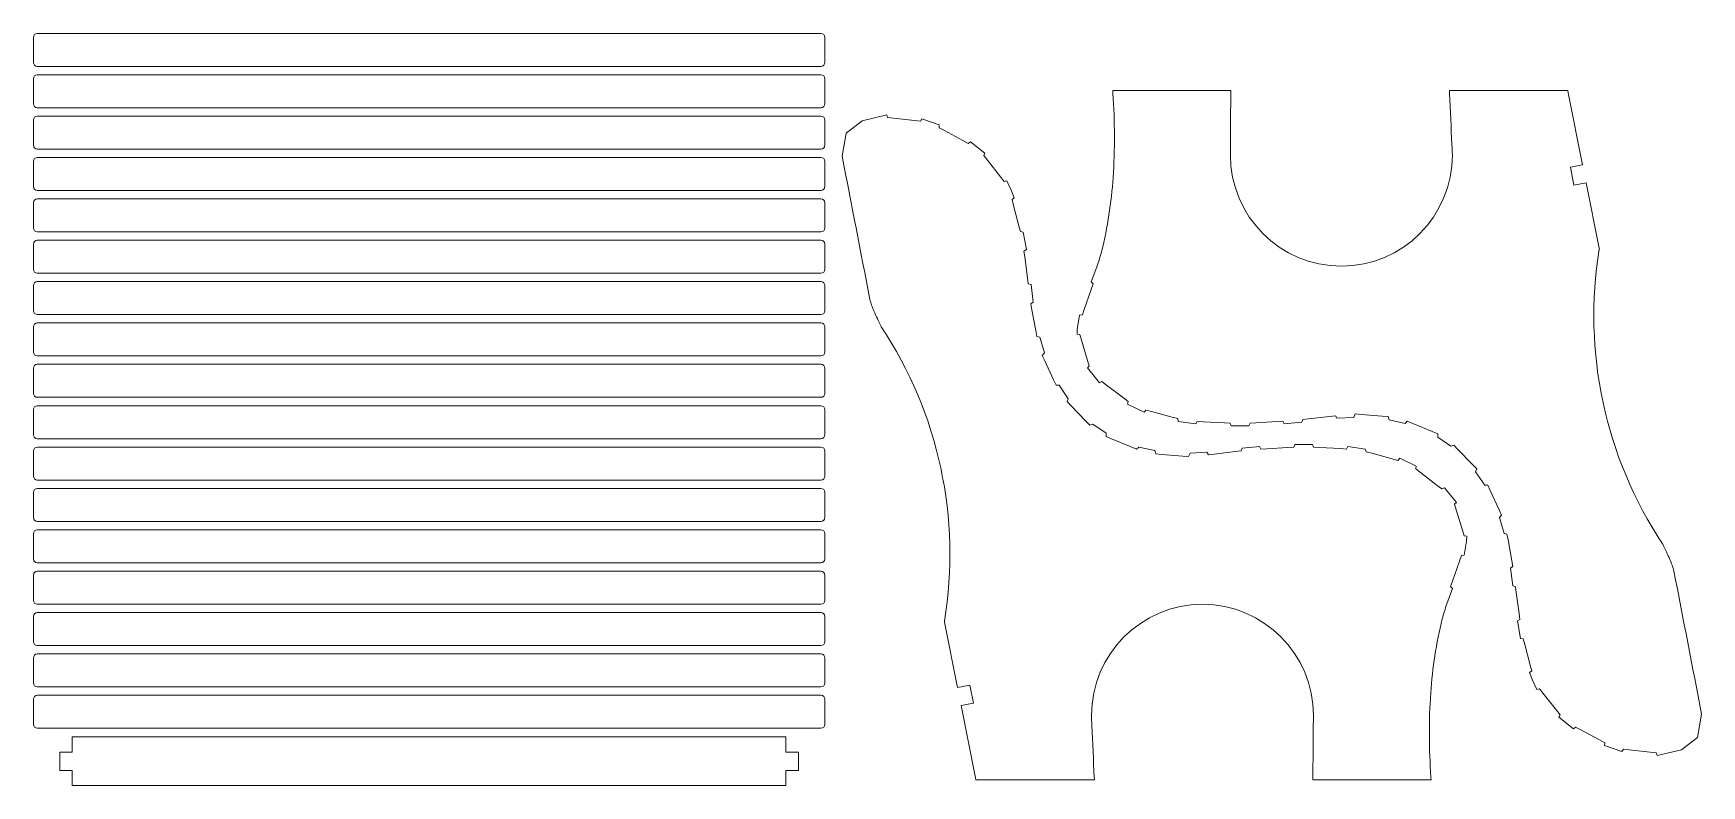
# Model space of a CAD drawing. Header units: millimetres. Extents: x -398 to 398, y -180 to 180.
import ezdxf

# ---------------------------------------------------------------- set-up
doc = ezdxf.new("R2010")
doc.units = ezdxf.units.MM
doc.header["$MEASUREMENT"] = 0
doc.layers.add('Camada 1', color=7, linetype='Continuous')

msp = doc.modelspace()

# ---------------------------------------------------------------- linework, layer by layer
at = {"layer": 'Camada 1', "color": 250, "lineweight": 20}
for points, knots in [([(-396.4686, 179.5683), (-396.4686, 179.5683), (-22.2486, 179.5683), (-22.2486, 179.5683), (-22.2486, 179.5683), (-21.2091, 179.5683), (-20.3586, 178.7179), (-20.3586, 177.6783), (-20.3586, 177.6783), (-20.3586, 177.6783), (-20.3586, 165.7083), (-20.3586, 165.7083), (-20.3586, 165.7083), (-20.3586, 164.6688), (-21.2091, 163.8183), (-22.2486, 163.8183), (-22.2486, 163.8183), (-22.2486, 163.8183), (-396.4686, 163.8183), (-396.4686, 163.8183), (-396.4686, 163.8183), (-397.5081, 163.8183), (-398.3586, 164.6688), (-398.3586, 165.7083), (-398.3586, 165.7083), (-398.3586, 165.7083), (-398.3586, 177.6783), (-398.3586, 177.6783), (-398.3586, 177.6783), (-398.3586, 178.7179), (-397.5081, 179.5683), (-396.4686, 179.5683)], [0, 0, 0, 0, 0.11111111, 0.11111111, 0.11111111, 0.11111111, 0.22222222, 0.22222222, 0.22222222, 0.22222222, 0.33333333, 0.33333333, 0.33333333, 0.33333333, 0.44444444, 0.44444444, 0.44444444, 0.44444444, 0.55555556, 0.55555556, 0.55555556, 0.55555556, 0.66666667, 0.66666667, 0.66666667, 0.66666667, 0.77777778, 0.77777778, 0.77777778, 0.77777778, 1, 1, 1, 1]), ([(-396.4686, 159.8178), (-396.4686, 159.8178), (-22.2486, 159.8178), (-22.2486, 159.8178), (-22.2486, 159.8178), (-21.2091, 159.8178), (-20.3586, 158.9674), (-20.3586, 157.9278), (-20.3586, 157.9278), (-20.3586, 157.9278), (-20.3586, 145.9578), (-20.3586, 145.9578), (-20.3586, 145.9578), (-20.3586, 144.9183), (-21.2091, 144.0678), (-22.2486, 144.0678), (-22.2486, 144.0678), (-22.2486, 144.0678), (-396.4686, 144.0678), (-396.4686, 144.0678), (-396.4686, 144.0678), (-397.5081, 144.0678), (-398.3586, 144.9183), (-398.3586, 145.9578), (-398.3586, 145.9578), (-398.3586, 145.9578), (-398.3586, 157.9278), (-398.3586, 157.9278), (-398.3586, 157.9278), (-398.3586, 158.9674), (-397.5081, 159.8178), (-396.4686, 159.8178)], [0, 0, 0, 0, 0.11111111, 0.11111111, 0.11111111, 0.11111111, 0.22222222, 0.22222222, 0.22222222, 0.22222222, 0.33333333, 0.33333333, 0.33333333, 0.33333333, 0.44444444, 0.44444444, 0.44444444, 0.44444444, 0.55555556, 0.55555556, 0.55555556, 0.55555556, 0.66666667, 0.66666667, 0.66666667, 0.66666667, 0.77777778, 0.77777778, 0.77777778, 0.77777778, 1, 1, 1, 1]), ([(335.656, 115.6306), (335.656, 115.6306), (341.5411, 116.8031), (341.5411, 116.8031), (341.5411, 116.8031), (341.5411, 116.8031), (334.6813, 151.2441), (334.6813, 151.2441), (334.6813, 151.2441), (334.6813, 151.2441), (334.4794, 152.2581), (334.4794, 152.2581), (334.4794, 152.2581), (334.4794, 152.2581), (333.4455, 152.2581), (333.4455, 152.2581), (333.4455, 152.2581), (333.4455, 152.2581), (279.2433, 152.2581), (279.2433, 152.2581), (279.2433, 152.2581), (279.2433, 152.2581), (277.9252, 152.2581), (277.9252, 152.2581), (277.9252, 152.2581), (277.9252, 152.2581), (277.9845, 150.9414), (277.9845, 150.9414), (277.9845, 150.9414), (278.3519, 142.7852), (278.7123, 134.6287), (279.0797, 126.4726), (279.0797, 126.4726), (279.0797, 126.4726), (279.0809, 126.4445), (279.0809, 126.4445), (279.0809, 126.4445), (279.0809, 126.4445), (279.0834, 126.4166), (279.0834, 126.4166), (279.0834, 126.4166), (279.2278, 124.809), (279.2998, 123.1951), (279.2998, 121.5811), (279.2998, 121.5811), (279.2998, 92.2913), (255.6297, 68.4472), (226.3067, 68.4472), (226.3067, 68.4472), (196.9837, 68.4472), (173.3136, 92.2913), (173.3136, 121.5811), (173.3136, 121.5811), (173.3136, 121.8237), (173.3153, 122.0662), (173.3186, 122.3088), (173.3186, 122.3088), (173.3393, 123.8144), (173.3391, 125.324), (173.3492, 126.8299), (173.3492, 126.8299), (173.3492, 126.8299), (173.4149, 136.6537), (173.4149, 136.6537), (173.4149, 136.6537), (173.4149, 136.6537), (173.5104, 150.9898), (173.5104, 150.9898), (173.5104, 150.9898), (173.5104, 150.9898), (173.5187, 152.2581), (173.5187, 152.2581), (173.5187, 152.2581), (173.5187, 152.2581), (172.2504, 152.2581), (172.2504, 152.2581), (172.2504, 152.2581), (172.2504, 152.2581), (118.4511, 152.2581), (118.4511, 152.2581), (118.4511, 152.2581), (118.4511, 152.2581), (117.1024, 152.2581), (117.1024, 152.2581), (117.1024, 152.2581), (117.1024, 152.2581), (117.194, 150.9124), (117.194, 150.9124), (117.194, 150.9124), (118.1041, 137.5557), (118.2481, 124.1067), (117.2891, 110.7483), (117.2891, 110.7483), (116.4356, 98.8601), (114.7016, 87.0043), (111.7833, 75.4415), (111.7833, 75.4415), (111.164, 72.9878), (110.3702, 70.5661), (109.5252, 68.1816), (109.5252, 68.1816), (109.5252, 68.1816), (106.8192, 60.961), (106.8192, 60.961), (106.8192, 60.961), (106.8192, 60.961), (107.8016, 60.0054), (107.8016, 60.0054), (107.8016, 60.0054), (107.8016, 60.0054), (106.8687, 57.3343), (106.8687, 57.3343), (106.8687, 57.3343), (106.8687, 57.3343), (103.5435, 47.806), (103.5435, 47.806), (103.5435, 47.806), (103.5435, 47.806), (102.6114, 45.1352), (102.6114, 45.1352), (102.6114, 45.1352), (102.6114, 45.1352), (101.2717, 44.9925), (101.2717, 44.9925), (101.2717, 44.9925), (101.2717, 44.9925), (100.1321, 38.2527), (100.1321, 38.2527), (100.1321, 38.2527), (100.1321, 38.2527), (100.0844, 35.9789), (100.0844, 35.9789), (100.0844, 35.9789), (100.0844, 35.9789), (101.3488, 35.77), (101.3488, 35.77), (101.3488, 35.77), (101.3488, 35.77), (102.1728, 33.0635), (102.1728, 33.0635), (102.1728, 33.0635), (102.1728, 33.0635), (105.1135, 23.4094), (105.1135, 23.4094), (105.1135, 23.4094), (105.1135, 23.4094), (105.9378, 20.7034), (105.9378, 20.7034), (105.9378, 20.7034), (105.9378, 20.7034), (105.0027, 19.8244), (105.0027, 19.8244), (105.0027, 19.8244), (105.0027, 19.8244), (110.7413, 12.7911), (110.7413, 12.7911), (110.7413, 12.7911), (110.7413, 12.7911), (111.9267, 13.3936), (111.9267, 13.3936), (111.9267, 13.3936), (111.9267, 13.3936), (114.172, 11.6722), (114.172, 11.6722), (114.172, 11.6722), (114.172, 11.6722), (122.1818, 5.5328), (122.1818, 5.5328), (122.1818, 5.5328), (122.1818, 5.5328), (124.4269, 3.812), (124.4269, 3.812), (124.4269, 3.812), (124.4269, 3.812), (124.1543, 2.5126), (124.1543, 2.5126), (124.1543, 2.5126), (124.1543, 2.5126), (132.0896, -1.2617), (132.0896, -1.2617), (132.0896, -1.2617), (132.0896, -1.2617), (132.9607, -0.2471), (132.9607, -0.2471), (132.9607, -0.2471), (132.9607, -0.2471), (135.6912, -0.988), (135.6912, -0.988), (135.6912, -0.988), (135.6912, -0.988), (145.4314, -3.6296), (145.4314, -3.6296), (145.4314, -3.6296), (145.4314, -3.6296), (148.1616, -4.37), (148.1616, -4.37), (148.1616, -4.37), (148.1616, -4.37), (148.3994, -5.693), (148.3994, -5.693), (148.3994, -5.693), (148.3994, -5.693), (156.8718, -6.8945), (156.8718, -6.8945), (156.8718, -6.8945), (156.8718, -6.8945), (157.5179, -5.6966), (157.5179, -5.6966), (157.5179, -5.6966), (157.5179, -5.6966), (160.3424, -5.8563), (160.3424, -5.8563), (160.3424, -5.8563), (160.3424, -5.8563), (170.4186, -6.426), (170.4186, -6.426), (170.4186, -6.426), (170.4186, -6.426), (173.2429, -6.5857), (173.2429, -6.5857), (173.2429, -6.5857), (173.2429, -6.5857), (173.7501, -7.8522), (173.7501, -7.8522), (173.7501, -7.8522), (173.7501, -7.8522), (182.1835, -7.7908), (182.1835, -7.7908), (182.1835, -7.7908), (182.1835, -7.7908), (182.6926, -6.5173), (182.6926, -6.5173), (182.6926, -6.5173), (182.6926, -6.5173), (185.5172, -6.3614), (185.5172, -6.3614), (185.5172, -6.3614), (185.5172, -6.3614), (195.5942, -5.8051), (195.5942, -5.8051), (195.5942, -5.8051), (195.5942, -5.8051), (198.4187, -5.6492), (198.4187, -5.6492), (198.4187, -5.6492), (198.4187, -5.6492), (199.0651, -6.8606), (199.0651, -6.8606), (199.0651, -6.8606), (199.0651, -6.8606), (207.395, -6.0761), (207.395, -6.0761), (207.395, -6.0761), (207.395, -6.0761), (207.8269, -4.7635), (207.8269, -4.7635), (207.8269, -4.7635), (207.8269, -4.7635), (210.6372, -4.4393), (210.6372, -4.4393), (210.6372, -4.4393), (210.6372, -4.4393), (220.663, -3.2829), (220.663, -3.2829), (220.663, -3.2829), (220.663, -3.2829), (223.4732, -2.9588), (223.4732, -2.9588), (223.4732, -2.9588), (223.4732, -2.9588), (224.1965, -4.1589), (224.1965, -4.1589), (224.1965, -4.1589), (224.1965, -4.1589), (232.2054, -3.7669), (232.2054, -3.7669), (232.2054, -3.7669), (232.2054, -3.7669), (232.9008, -2.1272), (232.9008, -2.1272), (232.9008, -2.1272), (232.9008, -2.1272), (235.7213, -2.345), (235.7213, -2.345), (235.7213, -2.345), (235.7213, -2.345), (245.7837, -3.1222), (245.7837, -3.1222), (245.7837, -3.1222), (245.7837, -3.1222), (248.604, -3.3401), (248.604, -3.3401), (248.604, -3.3401), (248.604, -3.3401), (249.0616, -4.9474), (249.0616, -4.9474), (249.0616, -4.9474), (249.0616, -4.9474), (256.7136, -6.6222), (256.7136, -6.6222), (256.7136, -6.6222), (256.7136, -6.6222), (257.763, -5.6059), (257.763, -5.6059), (257.763, -5.6059), (257.763, -5.6059), (260.3796, -6.6809), (260.3796, -6.6809), (260.3796, -6.6809), (260.3796, -6.6809), (269.7148, -10.5163), (269.7148, -10.5163), (269.7148, -10.5163), (269.7148, -10.5163), (272.3313, -11.5914), (272.3313, -11.5914), (272.3313, -11.5914), (272.3313, -11.5914), (272.3087, -13.1851), (272.3087, -13.1851), (272.3087, -13.1851), (272.3087, -13.1851), (278.6413, -17.5238), (278.6413, -17.5238), (278.6413, -17.5238), (278.6413, -17.5238), (280.0206, -17.0065), (280.0206, -17.0065), (280.0206, -17.0065), (280.0206, -17.0065), (281.9838, -19.0434), (281.9838, -19.0434), (281.9838, -19.0434), (281.9838, -19.0434), (288.9877, -26.3097), (288.9877, -26.3097), (288.9877, -26.3097), (288.9877, -26.3097), (290.9509, -28.3464), (290.9509, -28.3464), (290.9509, -28.3464), (290.9509, -28.3464), (290.3942, -29.6945), (290.3942, -29.6945), (290.3942, -29.6945), (290.3942, -29.6945), (294.7574, -36.1472), (294.7574, -36.1472), (294.7574, -36.1472), (294.7574, -36.1472), (296.2108, -36.1168), (296.2108, -36.1168), (296.2108, -36.1168), (296.2108, -36.1168), (297.4016, -38.6827), (297.4016, -38.6827), (297.4016, -38.6827), (297.4016, -38.6827), (301.6497, -47.8373), (301.6497, -47.8373), (301.6497, -47.8373), (301.6497, -47.8373), (302.8404, -50.4034), (302.8404, -50.4034), (302.8404, -50.4034), (302.8404, -50.4034), (301.8031, -51.5306), (301.8031, -51.5306), (301.8031, -51.5306), (301.8031, -51.5306), (304.0085, -59.1282), (304.0085, -59.1282), (304.0085, -59.1282), (304.0085, -59.1282), (305.3889, -59.4664), (305.3889, -59.4664), (305.3889, -59.4664), (305.3889, -59.4664), (305.9009, -62.2485), (305.9009, -62.2485), (305.9009, -62.2485), (305.9009, -62.2485), (307.7273, -72.1741), (307.7273, -72.1741), (307.7273, -72.1741), (307.7273, -72.1741), (308.2392, -74.9563), (308.2392, -74.9563), (308.2392, -74.9563), (308.2392, -74.9563), (307.0796, -75.7611), (307.0796, -75.7611), (307.0796, -75.7611), (307.0796, -75.7611), (308.1666, -84.1935), (308.1666, -84.1935), (308.1666, -84.1935), (308.1666, -84.1935), (309.4863, -84.6044), (309.4863, -84.6044), (309.4863, -84.6044), (309.4863, -84.6044), (309.8552, -87.4091), (309.8552, -87.4091), (309.8552, -87.4091), (309.8552, -87.4091), (311.1711, -97.4152), (311.1711, -97.4152), (311.1711, -97.4152), (311.1711, -97.4152), (311.5399, -100.2199), (311.5399, -100.2199), (311.5399, -100.2199), (311.5399, -100.2199), (310.3784, -100.9566), (310.3784, -100.9566), (310.3784, -100.9566), (310.3784, -100.9566), (311.8444, -109.2865), (311.8444, -109.2865), (311.8444, -109.2865), (311.8444, -109.2865), (313.1783, -109.5269), (313.1783, -109.5269), (313.1783, -109.5269), (313.1783, -109.5269), (313.9096, -112.2596), (313.9096, -112.2596), (313.9096, -112.2596), (313.9096, -112.2596), (316.5188, -122.0087), (316.5188, -122.0087), (316.5188, -122.0087), (316.5188, -122.0087), (317.2501, -124.7414), (317.2501, -124.7414), (317.2501, -124.7414), (317.2501, -124.7414), (316.2214, -125.6133), (316.2214, -125.6133), (316.2214, -125.6133), (316.2214, -125.6133), (317.613, -129.247), (317.613, -129.247), (317.613, -129.247), (317.613, -129.247), (319.7161, -133.6983), (319.7161, -133.6983), (319.7161, -133.6983), (319.7161, -133.6983), (320.9965, -133.417), (320.9965, -133.417), (320.9965, -133.417), (320.9965, -133.417), (322.7485, -135.6382), (322.7485, -135.6382), (322.7485, -135.6382), (322.7485, -135.6382), (328.9987, -143.5621), (328.9987, -143.5621), (328.9987, -143.5621), (328.9987, -143.5621), (330.7506, -145.7831), (330.7506, -145.7831), (330.7506, -145.7831), (330.7506, -145.7831), (330.1765, -146.9651), (330.1765, -146.9651), (330.1765, -146.9651), (330.1765, -146.9651), (337.116, -152.3912), (337.116, -152.3912), (337.116, -152.3912), (337.116, -152.3912), (338.1975, -151.6008), (338.1975, -151.6008), (338.1975, -151.6008), (338.1975, -151.6008), (340.686, -152.9466), (340.686, -152.9466), (340.686, -152.9466), (340.686, -152.9466), (349.5634, -157.7468), (349.5634, -157.7468), (349.5634, -157.7468), (349.5634, -157.7468), (352.0517, -159.0924), (352.0517, -159.0924), (352.0517, -159.0924), (352.0517, -159.0924), (351.9828, -160.4293), (351.9828, -160.4293), (351.9828, -160.4293), (351.9828, -160.4293), (360.2855, -163.28), (360.2855, -163.28), (360.2855, -163.28), (360.2855, -163.28), (360.9886, -162.1642), (360.9886, -162.1642), (360.9886, -162.1642), (360.9886, -162.1642), (363.7995, -162.4824), (363.7995, -162.4824), (363.7995, -162.4824), (363.7995, -162.4824), (373.8278, -163.6176), (373.8278, -163.6176), (373.8278, -163.6176), (373.8278, -163.6176), (376.6386, -163.9358), (376.6386, -163.9358), (376.6386, -163.9358), (376.6386, -163.9358), (377.0744, -165.1715), (377.0744, -165.1715), (377.0744, -165.1715), (377.0744, -165.1715), (388.8095, -162.444), (388.8095, -162.444), (388.8095, -162.444), (388.8095, -162.444), (396.4107, -156.5145), (396.4107, -156.5145), (396.4107, -156.5145), (396.4107, -156.5145), (398.3586, -145.4283), (398.3586, -145.4283), (398.3586, -145.4283), (393.9474, -122.661), (389.534, -99.894), (385.1243, -77.1264), (385.1243, -77.1264), (385.1243, -77.1264), (385.1194, -77.1013), (385.1194, -77.1013), (385.1194, -77.1013), (385.1194, -77.1013), (385.1136, -77.0765), (385.1136, -77.0765), (385.1136, -77.0765), (384.6824, -75.2499), (383.9395, -73.3894), (383.2058, -71.6648), (383.2058, -71.6648), (382.1375, -69.1536), (380.9479, -66.6788), (379.7513, -64.2265), (379.7513, -64.2265), (379.7513, -64.2265), (379.7148, -64.1516), (379.7148, -64.1516), (379.7148, -64.1516), (379.7148, -64.1516), (379.6687, -64.0822), (379.6687, -64.0822), (379.6687, -64.0822), (352.2317, -22.7429), (341.4486, 27.5491), (349.4851, 76.5083), (349.4851, 76.5083), (349.4851, 76.5083), (349.5222, 76.7341), (349.5222, 76.7341), (349.5222, 76.7341), (349.5222, 76.7341), (349.4775, 76.9584), (349.4775, 76.9584), (349.4775, 76.9584), (349.4775, 76.9584), (343.2554, 108.1987), (343.2554, 108.1987), (343.2554, 108.1987), (343.2554, 108.1987), (337.3703, 107.0263), (337.3703, 107.0263), (337.3703, 107.0263), (337.3703, 107.0263), (335.656, 115.6306), (335.656, 115.6306)], [0, 0, 0, 0, 0.00684932, 0.00684932, 0.00684932, 0.00684932, 0.01369863, 0.01369863, 0.01369863, 0.01369863, 0.02054795, 0.02054795, 0.02054795, 0.02054795, 0.02739726, 0.02739726, 0.02739726, 0.02739726, 0.03424658, 0.03424658, 0.03424658, 0.03424658, 0.04109589, 0.04109589, 0.04109589, 0.04109589, 0.04794521, 0.04794521, 0.04794521, 0.04794521, 0.05479452, 0.05479452, 0.05479452, 0.05479452, 0.06164384, 0.06164384, 0.06164384, 0.06164384, 0.06849315, 0.06849315, 0.06849315, 0.06849315, 0.07534247, 0.07534247, 0.07534247, 0.07534247, 0.08219178, 0.08219178, 0.08219178, 0.08219178, 0.0890411, 0.0890411, 0.0890411, 0.0890411, 0.09589041, 0.09589041, 0.09589041, 0.09589041, 0.10273973, 0.10273973, 0.10273973, 0.10273973, 0.10958904, 0.10958904, 0.10958904, 0.10958904, 0.11643836, 0.11643836, 0.11643836, 0.11643836, 0.12328767, 0.12328767, 0.12328767, 0.12328767, 0.13013699, 0.13013699, 0.13013699, 0.13013699, 0.1369863, 0.1369863, 0.1369863, 0.1369863, 0.14383562, 0.14383562, 0.14383562, 0.14383562, 0.15068493, 0.15068493, 0.15068493, 0.15068493, 0.15753425, 0.15753425, 0.15753425, 0.15753425, 0.16438356, 0.16438356, 0.16438356, 0.16438356, 0.17123288, 0.17123288, 0.17123288, 0.17123288, 0.17808219, 0.17808219, 0.17808219, 0.17808219, 0.18493151, 0.18493151, 0.18493151, 0.18493151, 0.19178082, 0.19178082, 0.19178082, 0.19178082, 0.19863014, 0.19863014, 0.19863014, 0.19863014, 0.20547945, 0.20547945, 0.20547945, 0.20547945, 0.21232877, 0.21232877, 0.21232877, 0.21232877, 0.21917808, 0.21917808, 0.21917808, 0.21917808, 0.2260274, 0.2260274, 0.2260274, 0.2260274, 0.23287671, 0.23287671, 0.23287671, 0.23287671, 0.23972603, 0.23972603, 0.23972603, 0.23972603, 0.24657534, 0.24657534, 0.24657534, 0.24657534, 0.25342466, 0.25342466, 0.25342466, 0.25342466, 0.26027397, 0.26027397, 0.26027397, 0.26027397, 0.26712329, 0.26712329, 0.26712329, 0.26712329, 0.2739726, 0.2739726, 0.2739726, 0.2739726, 0.28082192, 0.28082192, 0.28082192, 0.28082192, 0.28767123, 0.28767123, 0.28767123, 0.28767123, 0.29452055, 0.29452055, 0.29452055, 0.29452055, 0.30136986, 0.30136986, 0.30136986, 0.30136986, 0.30821918, 0.30821918, 0.30821918, 0.30821918, 0.31506849, 0.31506849, 0.31506849, 0.31506849, 0.32191781, 0.32191781, 0.32191781, 0.32191781, 0.32876712, 0.32876712, 0.32876712, 0.32876712, 0.33561644, 0.33561644, 0.33561644, 0.33561644, 0.34246575, 0.34246575, 0.34246575, 0.34246575, 0.34931507, 0.34931507, 0.34931507, 0.34931507, 0.35616438, 0.35616438, 0.35616438, 0.35616438, 0.3630137, 0.3630137, 0.3630137, 0.3630137, 0.36986301, 0.36986301, 0.36986301, 0.36986301, 0.37671233, 0.37671233, 0.37671233, 0.37671233, 0.38356164, 0.38356164, 0.38356164, 0.38356164, 0.39041096, 0.39041096, 0.39041096, 0.39041096, 0.39726027, 0.39726027, 0.39726027, 0.39726027, 0.40410959, 0.40410959, 0.40410959, 0.40410959, 0.4109589, 0.4109589, 0.4109589, 0.4109589, 0.41780822, 0.41780822, 0.41780822, 0.41780822, 0.42465753, 0.42465753, 0.42465753, 0.42465753, 0.43150685, 0.43150685, 0.43150685, 0.43150685, 0.43835616, 0.43835616, 0.43835616, 0.43835616, 0.44520548, 0.44520548, 0.44520548, 0.44520548, 0.45205479, 0.45205479, 0.45205479, 0.45205479, 0.45890411, 0.45890411, 0.45890411, 0.45890411, 0.46575342, 0.46575342, 0.46575342, 0.46575342, 0.47260274, 0.47260274, 0.47260274, 0.47260274, 0.47945205, 0.47945205, 0.47945205, 0.47945205, 0.48630137, 0.48630137, 0.48630137, 0.48630137, 0.49315068, 0.49315068, 0.49315068, 0.49315068, 0.5, 0.5, 0.5, 0.5, 0.50684932, 0.50684932, 0.50684932, 0.50684932, 0.51369863, 0.51369863, 0.51369863, 0.51369863, 0.52054795, 0.52054795, 0.52054795, 0.52054795, 0.52739726, 0.52739726, 0.52739726, 0.52739726, 0.53424658, 0.53424658, 0.53424658, 0.53424658, 0.54109589, 0.54109589, 0.54109589, 0.54109589, 0.54794521, 0.54794521, 0.54794521, 0.54794521, 0.55479452, 0.55479452, 0.55479452, 0.55479452, 0.56164384, 0.56164384, 0.56164384, 0.56164384, 0.56849315, 0.56849315, 0.56849315, 0.56849315, 0.57534247, 0.57534247, 0.57534247, 0.57534247, 0.58219178, 0.58219178, 0.58219178, 0.58219178, 0.5890411, 0.5890411, 0.5890411, 0.5890411, 0.59589041, 0.59589041, 0.59589041, 0.59589041, 0.60273973, 0.60273973, 0.60273973, 0.60273973, 0.60958904, 0.60958904, 0.60958904, 0.60958904, 0.61643836, 0.61643836, 0.61643836, 0.61643836, 0.62328767, 0.62328767, 0.62328767, 0.62328767, 0.63013699, 0.63013699, 0.63013699, 0.63013699, 0.6369863, 0.6369863, 0.6369863, 0.6369863, 0.64383562, 0.64383562, 0.64383562, 0.64383562, 0.65068493, 0.65068493, 0.65068493, 0.65068493, 0.65753425, 0.65753425, 0.65753425, 0.65753425, 0.66438356, 0.66438356, 0.66438356, 0.66438356, 0.67123288, 0.67123288, 0.67123288, 0.67123288, 0.67808219, 0.67808219, 0.67808219, 0.67808219, 0.68493151, 0.68493151, 0.68493151, 0.68493151, 0.69178082, 0.69178082, 0.69178082, 0.69178082, 0.69863014, 0.69863014, 0.69863014, 0.69863014, 0.70547945, 0.70547945, 0.70547945, 0.70547945, 0.71232877, 0.71232877, 0.71232877, 0.71232877, 0.71917808, 0.71917808, 0.71917808, 0.71917808, 0.7260274, 0.7260274, 0.7260274, 0.7260274, 0.73287671, 0.73287671, 0.73287671, 0.73287671, 0.73972603, 0.73972603, 0.73972603, 0.73972603, 0.74657534, 0.74657534, 0.74657534, 0.74657534, 0.75342466, 0.75342466, 0.75342466, 0.75342466, 0.76027397, 0.76027397, 0.76027397, 0.76027397, 0.76712329, 0.76712329, 0.76712329, 0.76712329, 0.7739726, 0.7739726, 0.7739726, 0.7739726, 0.78082192, 0.78082192, 0.78082192, 0.78082192, 0.78767123, 0.78767123, 0.78767123, 0.78767123, 0.79452055, 0.79452055, 0.79452055, 0.79452055, 0.80136986, 0.80136986, 0.80136986, 0.80136986, 0.80821918, 0.80821918, 0.80821918, 0.80821918, 0.81506849, 0.81506849, 0.81506849, 0.81506849, 0.82191781, 0.82191781, 0.82191781, 0.82191781, 0.82876712, 0.82876712, 0.82876712, 0.82876712, 0.83561644, 0.83561644, 0.83561644, 0.83561644, 0.84246575, 0.84246575, 0.84246575, 0.84246575, 0.84931507, 0.84931507, 0.84931507, 0.84931507, 0.85616438, 0.85616438, 0.85616438, 0.85616438, 0.8630137, 0.8630137, 0.8630137, 0.8630137, 0.86986301, 0.86986301, 0.86986301, 0.86986301, 0.87671233, 0.87671233, 0.87671233, 0.87671233, 0.88356164, 0.88356164, 0.88356164, 0.88356164, 0.89041096, 0.89041096, 0.89041096, 0.89041096, 0.89726027, 0.89726027, 0.89726027, 0.89726027, 0.90410959, 0.90410959, 0.90410959, 0.90410959, 0.9109589, 0.9109589, 0.9109589, 0.9109589, 0.91780822, 0.91780822, 0.91780822, 0.91780822, 0.92465753, 0.92465753, 0.92465753, 0.92465753, 0.93150685, 0.93150685, 0.93150685, 0.93150685, 0.93835616, 0.93835616, 0.93835616, 0.93835616, 0.94520548, 0.94520548, 0.94520548, 0.94520548, 0.95205479, 0.95205479, 0.95205479, 0.95205479, 0.95890411, 0.95890411, 0.95890411, 0.95890411, 0.96575342, 0.96575342, 0.96575342, 0.96575342, 0.97260274, 0.97260274, 0.97260274, 0.97260274, 0.97945205, 0.97945205, 0.97945205, 0.97945205, 0.98630137, 0.98630137, 0.98630137, 0.98630137, 1, 1, 1, 1]), ([(-396.4686, 140.0673), (-396.4686, 140.0673), (-22.2486, 140.0673), (-22.2486, 140.0673), (-22.2486, 140.0673), (-21.2091, 140.0673), (-20.3586, 139.2169), (-20.3586, 138.1773), (-20.3586, 138.1773), (-20.3586, 138.1773), (-20.3586, 126.2073), (-20.3586, 126.2073), (-20.3586, 126.2073), (-20.3586, 125.1678), (-21.2091, 124.3173), (-22.2486, 124.3173), (-22.2486, 124.3173), (-22.2486, 124.3173), (-396.4686, 124.3173), (-396.4686, 124.3173), (-396.4686, 124.3173), (-397.5081, 124.3173), (-398.3586, 125.1678), (-398.3586, 126.2073), (-398.3586, 126.2073), (-398.3586, 126.2073), (-398.3586, 138.1773), (-398.3586, 138.1773), (-398.3586, 138.1773), (-398.3586, 139.2169), (-397.5081, 140.0673), (-396.4686, 140.0673)], [0, 0, 0, 0, 0.11111111, 0.11111111, 0.11111111, 0.11111111, 0.22222222, 0.22222222, 0.22222222, 0.22222222, 0.33333333, 0.33333333, 0.33333333, 0.33333333, 0.44444444, 0.44444444, 0.44444444, 0.44444444, 0.55555556, 0.55555556, 0.55555556, 0.55555556, 0.66666667, 0.66666667, 0.66666667, 0.66666667, 0.77777778, 0.77777778, 0.77777778, 0.77777778, 1, 1, 1, 1]), ([(50.6036, -140.1857), (50.6036, -140.1857), (44.7185, -141.3582), (44.7185, -141.3582), (44.7185, -141.3582), (44.7185, -141.3582), (51.5783, -175.7992), (51.5783, -175.7992), (51.5783, -175.7992), (51.5783, -175.7992), (51.7802, -176.8132), (51.7802, -176.8132), (51.7802, -176.8132), (51.7802, -176.8132), (52.8141, -176.8132), (52.8141, -176.8132), (52.8141, -176.8132), (52.8141, -176.8132), (107.0163, -176.8132), (107.0163, -176.8132), (107.0163, -176.8132), (107.0163, -176.8132), (108.3344, -176.8132), (108.3344, -176.8132), (108.3344, -176.8132), (108.3344, -176.8132), (108.2751, -175.4965), (108.2751, -175.4965), (108.2751, -175.4965), (107.9077, -167.3403), (107.5473, -159.1838), (107.1799, -151.0277), (107.1799, -151.0277), (107.1799, -151.0277), (107.1787, -150.9996), (107.1787, -150.9996), (107.1787, -150.9996), (107.1787, -150.9996), (107.1762, -150.9717), (107.1762, -150.9717), (107.1762, -150.9717), (107.0318, -149.3641), (106.9598, -147.7502), (106.9598, -146.1362), (106.9598, -146.1362), (106.9598, -116.8464), (130.6299, -93.0023), (159.9529, -93.0023), (159.9529, -93.0023), (189.2759, -93.0023), (212.946, -116.8464), (212.946, -146.1362), (212.946, -146.1362), (212.946, -146.3788), (212.9443, -146.6213), (212.941, -146.8639), (212.941, -146.8639), (212.9203, -148.3695), (212.9205, -149.8791), (212.9104, -151.385), (212.9104, -151.385), (212.9104, -151.385), (212.8447, -161.2088), (212.8447, -161.2088), (212.8447, -161.2088), (212.8447, -161.2088), (212.7492, -175.5449), (212.7492, -175.5449), (212.7492, -175.5449), (212.7492, -175.5449), (212.7409, -176.8132), (212.7409, -176.8132), (212.7409, -176.8132), (212.7409, -176.8132), (214.0092, -176.8132), (214.0092, -176.8132), (214.0092, -176.8132), (214.0092, -176.8132), (267.8085, -176.8132), (267.8085, -176.8132), (267.8085, -176.8132), (267.8085, -176.8132), (269.1572, -176.8132), (269.1572, -176.8132), (269.1572, -176.8132), (269.1572, -176.8132), (269.0656, -175.4675), (269.0656, -175.4675), (269.0656, -175.4675), (268.1555, -162.1108), (268.0115, -148.6618), (268.9705, -135.3034), (268.9705, -135.3034), (269.824, -123.4152), (271.558, -111.5594), (274.4763, -99.9966), (274.4763, -99.9966), (275.0956, -97.5429), (275.8894, -95.1212), (276.7344, -92.7367), (276.7344, -92.7367), (276.7344, -92.7367), (279.4404, -85.5161), (279.4404, -85.5161), (279.4404, -85.5161), (279.4404, -85.5161), (278.458, -84.5605), (278.458, -84.5605), (278.458, -84.5605), (278.458, -84.5605), (279.3909, -81.8894), (279.3909, -81.8894), (279.3909, -81.8894), (279.3909, -81.8894), (282.7161, -72.3611), (282.7161, -72.3611), (282.7161, -72.3611), (282.7161, -72.3611), (283.6482, -69.6903), (283.6482, -69.6903), (283.6482, -69.6903), (283.6482, -69.6903), (284.9879, -69.5476), (284.9879, -69.5476), (284.9879, -69.5476), (284.9879, -69.5476), (286.1275, -62.8078), (286.1275, -62.8078), (286.1275, -62.8078), (286.1275, -62.8078), (286.1752, -60.534), (286.1752, -60.534), (286.1752, -60.534), (286.1752, -60.534), (284.9108, -60.3251), (284.9108, -60.3251), (284.9108, -60.3251), (284.9108, -60.3251), (284.0868, -57.6186), (284.0868, -57.6186), (284.0868, -57.6186), (284.0868, -57.6186), (281.1461, -47.9645), (281.1461, -47.9645), (281.1461, -47.9645), (281.1461, -47.9645), (280.3218, -45.2585), (280.3218, -45.2585), (280.3218, -45.2585), (280.3218, -45.2585), (281.2569, -44.3795), (281.2569, -44.3795), (281.2569, -44.3795), (281.2569, -44.3795), (275.5183, -37.3462), (275.5183, -37.3462), (275.5183, -37.3462), (275.5183, -37.3462), (274.3329, -37.9487), (274.3329, -37.9487), (274.3329, -37.9487), (274.3329, -37.9487), (272.0876, -36.2273), (272.0876, -36.2273), (272.0876, -36.2273), (272.0876, -36.2273), (264.0778, -30.0879), (264.0778, -30.0879), (264.0778, -30.0879), (264.0778, -30.0879), (261.8327, -28.3671), (261.8327, -28.3671), (261.8327, -28.3671), (261.8327, -28.3671), (262.1053, -27.0677), (262.1053, -27.0677), (262.1053, -27.0677), (262.1053, -27.0677), (254.17, -23.2934), (254.17, -23.2934), (254.17, -23.2934), (254.17, -23.2934), (253.2989, -24.308), (253.2989, -24.308), (253.2989, -24.308), (253.2989, -24.308), (250.5684, -23.5671), (250.5684, -23.5671), (250.5684, -23.5671), (250.5684, -23.5671), (240.8282, -20.9255), (240.8282, -20.9255), (240.8282, -20.9255), (240.8282, -20.9255), (238.098, -20.1851), (238.098, -20.1851), (238.098, -20.1851), (238.098, -20.1851), (237.8602, -18.8621), (237.8602, -18.8621), (237.8602, -18.8621), (237.8602, -18.8621), (229.3878, -17.6606), (229.3878, -17.6606), (229.3878, -17.6606), (229.3878, -17.6606), (228.7417, -18.8585), (228.7417, -18.8585), (228.7417, -18.8585), (228.7417, -18.8585), (225.9172, -18.6988), (225.9172, -18.6988), (225.9172, -18.6988), (225.9172, -18.6988), (215.841, -18.1291), (215.841, -18.1291), (215.841, -18.1291), (215.841, -18.1291), (213.0167, -17.9694), (213.0167, -17.9694), (213.0167, -17.9694), (213.0167, -17.9694), (212.5095, -16.7029), (212.5095, -16.7029), (212.5095, -16.7029), (212.5095, -16.7029), (204.0761, -16.7643), (204.0761, -16.7643), (204.0761, -16.7643), (204.0761, -16.7643), (203.567, -18.0378), (203.567, -18.0378), (203.567, -18.0378), (203.567, -18.0378), (200.7424, -18.1937), (200.7424, -18.1937), (200.7424, -18.1937), (200.7424, -18.1937), (190.6654, -18.75), (190.6654, -18.75), (190.6654, -18.75), (190.6654, -18.75), (187.8409, -18.9059), (187.8409, -18.9059), (187.8409, -18.9059), (187.8409, -18.9059), (187.1945, -17.6945), (187.1945, -17.6945), (187.1945, -17.6945), (187.1945, -17.6945), (178.8646, -18.479), (178.8646, -18.479), (178.8646, -18.479), (178.8646, -18.479), (178.4327, -19.7916), (178.4327, -19.7916), (178.4327, -19.7916), (178.4327, -19.7916), (175.6224, -20.1158), (175.6224, -20.1158), (175.6224, -20.1158), (175.6224, -20.1158), (165.5966, -21.2722), (165.5966, -21.2722), (165.5966, -21.2722), (165.5966, -21.2722), (162.7864, -21.5963), (162.7864, -21.5963), (162.7864, -21.5963), (162.7864, -21.5963), (162.0631, -20.3962), (162.0631, -20.3962), (162.0631, -20.3962), (162.0631, -20.3962), (154.0542, -20.7882), (154.0542, -20.7882), (154.0542, -20.7882), (154.0542, -20.7882), (153.3588, -22.4279), (153.3588, -22.4279), (153.3588, -22.4279), (153.3588, -22.4279), (150.5383, -22.2101), (150.5383, -22.2101), (150.5383, -22.2101), (150.5383, -22.2101), (140.4759, -21.4329), (140.4759, -21.4329), (140.4759, -21.4329), (140.4759, -21.4329), (137.6556, -21.215), (137.6556, -21.215), (137.6556, -21.215), (137.6556, -21.215), (137.198, -19.6077), (137.198, -19.6077), (137.198, -19.6077), (137.198, -19.6077), (129.546, -17.9329), (129.546, -17.9329), (129.546, -17.9329), (129.546, -17.9329), (128.4966, -18.9492), (128.4966, -18.9492), (128.4966, -18.9492), (128.4966, -18.9492), (125.88, -17.8742), (125.88, -17.8742), (125.88, -17.8742), (125.88, -17.8742), (116.5448, -14.0388), (116.5448, -14.0388), (116.5448, -14.0388), (116.5448, -14.0388), (113.9283, -12.9637), (113.9283, -12.9637), (113.9283, -12.9637), (113.9283, -12.9637), (113.9509, -11.37), (113.9509, -11.37), (113.9509, -11.37), (113.9509, -11.37), (107.6183, -7.0313), (107.6183, -7.0313), (107.6183, -7.0313), (107.6183, -7.0313), (106.239, -7.5486), (106.239, -7.5486), (106.239, -7.5486), (106.239, -7.5486), (104.2758, -5.5117), (104.2758, -5.5117), (104.2758, -5.5117), (104.2758, -5.5117), (97.2719, 1.7546), (97.2719, 1.7546), (97.2719, 1.7546), (97.2719, 1.7546), (95.3087, 3.7913), (95.3087, 3.7913), (95.3087, 3.7913), (95.3087, 3.7913), (95.8654, 5.1394), (95.8654, 5.1394), (95.8654, 5.1394), (95.8654, 5.1394), (91.5022, 11.5921), (91.5022, 11.5921), (91.5022, 11.5921), (91.5022, 11.5921), (90.0488, 11.5617), (90.0488, 11.5617), (90.0488, 11.5617), (90.0488, 11.5617), (88.858, 14.1276), (88.858, 14.1276), (88.858, 14.1276), (88.858, 14.1276), (84.6099, 23.2822), (84.6099, 23.2822), (84.6099, 23.2822), (84.6099, 23.2822), (83.4192, 25.8483), (83.4192, 25.8483), (83.4192, 25.8483), (83.4192, 25.8483), (84.4565, 26.9755), (84.4565, 26.9755), (84.4565, 26.9755), (84.4565, 26.9755), (82.2511, 34.5731), (82.2511, 34.5731), (82.2511, 34.5731), (82.2511, 34.5731), (80.8707, 34.9113), (80.8707, 34.9113), (80.8707, 34.9113), (80.8707, 34.9113), (80.3587, 37.6934), (80.3587, 37.6934), (80.3587, 37.6934), (80.3587, 37.6934), (78.5323, 47.619), (78.5323, 47.619), (78.5323, 47.619), (78.5323, 47.619), (78.0204, 50.4012), (78.0204, 50.4012), (78.0204, 50.4012), (78.0204, 50.4012), (79.18, 51.206), (79.18, 51.206), (79.18, 51.206), (79.18, 51.206), (78.093, 59.6384), (78.093, 59.6384), (78.093, 59.6384), (78.093, 59.6384), (76.7733, 60.0493), (76.7733, 60.0493), (76.7733, 60.0493), (76.7733, 60.0493), (76.4044, 62.854), (76.4044, 62.854), (76.4044, 62.854), (76.4044, 62.854), (75.0885, 72.8601), (75.0885, 72.8601), (75.0885, 72.8601), (75.0885, 72.8601), (74.7197, 75.6648), (74.7197, 75.6648), (74.7197, 75.6648), (74.7197, 75.6648), (75.8812, 76.4015), (75.8812, 76.4015), (75.8812, 76.4015), (75.8812, 76.4015), (74.4152, 84.7314), (74.4152, 84.7314), (74.4152, 84.7314), (74.4152, 84.7314), (73.0813, 84.9718), (73.0813, 84.9718), (73.0813, 84.9718), (73.0813, 84.9718), (72.35, 87.7045), (72.35, 87.7045), (72.35, 87.7045), (72.35, 87.7045), (69.7408, 97.4536), (69.7408, 97.4536), (69.7408, 97.4536), (69.7408, 97.4536), (69.0095, 100.1863), (69.0095, 100.1863), (69.0095, 100.1863), (69.0095, 100.1863), (70.0382, 101.0582), (70.0382, 101.0582), (70.0382, 101.0582), (70.0382, 101.0582), (68.6466, 104.6919), (68.6466, 104.6919), (68.6466, 104.6919), (68.6466, 104.6919), (66.5435, 109.1432), (66.5435, 109.1432), (66.5435, 109.1432), (66.5435, 109.1432), (65.2631, 108.8619), (65.2631, 108.8619), (65.2631, 108.8619), (65.2631, 108.8619), (63.5111, 111.0831), (63.5111, 111.0831), (63.5111, 111.0831), (63.5111, 111.0831), (57.2609, 119.007), (57.2609, 119.007), (57.2609, 119.007), (57.2609, 119.007), (55.509, 121.228), (55.509, 121.228), (55.509, 121.228), (55.509, 121.228), (56.0831, 122.41), (56.0831, 122.41), (56.0831, 122.41), (56.0831, 122.41), (49.1436, 127.8361), (49.1436, 127.8361), (49.1436, 127.8361), (49.1436, 127.8361), (48.0621, 127.0457), (48.0621, 127.0457), (48.0621, 127.0457), (48.0621, 127.0457), (45.5736, 128.3915), (45.5736, 128.3915), (45.5736, 128.3915), (45.5736, 128.3915), (36.6962, 133.1917), (36.6962, 133.1917), (36.6962, 133.1917), (36.6962, 133.1917), (34.2079, 134.5373), (34.2079, 134.5373), (34.2079, 134.5373), (34.2079, 134.5373), (34.2768, 135.8742), (34.2768, 135.8742), (34.2768, 135.8742), (34.2768, 135.8742), (25.9741, 138.7249), (25.9741, 138.7249), (25.9741, 138.7249), (25.9741, 138.7249), (25.271, 137.6091), (25.271, 137.6091), (25.271, 137.6091), (25.271, 137.6091), (22.4601, 137.9273), (22.4601, 137.9273), (22.4601, 137.9273), (22.4601, 137.9273), (12.4318, 139.0625), (12.4318, 139.0625), (12.4318, 139.0625), (12.4318, 139.0625), (9.621, 139.3807), (9.621, 139.3807), (9.621, 139.3807), (9.621, 139.3807), (9.1852, 140.6164), (9.1852, 140.6164), (9.1852, 140.6164), (9.1852, 140.6164), (-2.5499, 137.8889), (-2.5499, 137.8889), (-2.5499, 137.8889), (-2.5499, 137.8889), (-10.1511, 131.9594), (-10.1511, 131.9594), (-10.1511, 131.9594), (-10.1511, 131.9594), (-12.099, 120.8732), (-12.099, 120.8732), (-12.099, 120.8732), (-7.6878, 98.1059), (-3.2744, 75.3389), (1.1353, 52.5713), (1.1353, 52.5713), (1.1353, 52.5713), (1.1402, 52.5462), (1.1402, 52.5462), (1.1402, 52.5462), (1.1402, 52.5462), (1.146, 52.5214), (1.146, 52.5214), (1.146, 52.5214), (1.5772, 50.6948), (2.3201, 48.8343), (3.0538, 47.1097), (3.0538, 47.1097), (4.1221, 44.5985), (5.3117, 42.1237), (6.5083, 39.6714), (6.5083, 39.6714), (6.5083, 39.6714), (6.5448, 39.5965), (6.5448, 39.5965), (6.5448, 39.5965), (6.5448, 39.5965), (6.5909, 39.5271), (6.5909, 39.5271), (6.5909, 39.5271), (34.0279, -1.8122), (44.811, -52.1042), (36.7745, -101.0634), (36.7745, -101.0634), (36.7745, -101.0634), (36.7374, -101.2892), (36.7374, -101.2892), (36.7374, -101.2892), (36.7374, -101.2892), (36.7821, -101.5135), (36.7821, -101.5135), (36.7821, -101.5135), (36.7821, -101.5135), (43.0042, -132.7538), (43.0042, -132.7538), (43.0042, -132.7538), (43.0042, -132.7538), (48.8893, -131.5814), (48.8893, -131.5814), (48.8893, -131.5814), (48.8893, -131.5814), (50.6036, -140.1857), (50.6036, -140.1857)], [0, 0, 0, 0, 0.00684932, 0.00684932, 0.00684932, 0.00684932, 0.01369863, 0.01369863, 0.01369863, 0.01369863, 0.02054795, 0.02054795, 0.02054795, 0.02054795, 0.02739726, 0.02739726, 0.02739726, 0.02739726, 0.03424658, 0.03424658, 0.03424658, 0.03424658, 0.04109589, 0.04109589, 0.04109589, 0.04109589, 0.04794521, 0.04794521, 0.04794521, 0.04794521, 0.05479452, 0.05479452, 0.05479452, 0.05479452, 0.06164384, 0.06164384, 0.06164384, 0.06164384, 0.06849315, 0.06849315, 0.06849315, 0.06849315, 0.07534247, 0.07534247, 0.07534247, 0.07534247, 0.08219178, 0.08219178, 0.08219178, 0.08219178, 0.0890411, 0.0890411, 0.0890411, 0.0890411, 0.09589041, 0.09589041, 0.09589041, 0.09589041, 0.10273973, 0.10273973, 0.10273973, 0.10273973, 0.10958904, 0.10958904, 0.10958904, 0.10958904, 0.11643836, 0.11643836, 0.11643836, 0.11643836, 0.12328767, 0.12328767, 0.12328767, 0.12328767, 0.13013699, 0.13013699, 0.13013699, 0.13013699, 0.1369863, 0.1369863, 0.1369863, 0.1369863, 0.14383562, 0.14383562, 0.14383562, 0.14383562, 0.15068493, 0.15068493, 0.15068493, 0.15068493, 0.15753425, 0.15753425, 0.15753425, 0.15753425, 0.16438356, 0.16438356, 0.16438356, 0.16438356, 0.17123288, 0.17123288, 0.17123288, 0.17123288, 0.17808219, 0.17808219, 0.17808219, 0.17808219, 0.18493151, 0.18493151, 0.18493151, 0.18493151, 0.19178082, 0.19178082, 0.19178082, 0.19178082, 0.19863014, 0.19863014, 0.19863014, 0.19863014, 0.20547945, 0.20547945, 0.20547945, 0.20547945, 0.21232877, 0.21232877, 0.21232877, 0.21232877, 0.21917808, 0.21917808, 0.21917808, 0.21917808, 0.2260274, 0.2260274, 0.2260274, 0.2260274, 0.23287671, 0.23287671, 0.23287671, 0.23287671, 0.23972603, 0.23972603, 0.23972603, 0.23972603, 0.24657534, 0.24657534, 0.24657534, 0.24657534, 0.25342466, 0.25342466, 0.25342466, 0.25342466, 0.26027397, 0.26027397, 0.26027397, 0.26027397, 0.26712329, 0.26712329, 0.26712329, 0.26712329, 0.2739726, 0.2739726, 0.2739726, 0.2739726, 0.28082192, 0.28082192, 0.28082192, 0.28082192, 0.28767123, 0.28767123, 0.28767123, 0.28767123, 0.29452055, 0.29452055, 0.29452055, 0.29452055, 0.30136986, 0.30136986, 0.30136986, 0.30136986, 0.30821918, 0.30821918, 0.30821918, 0.30821918, 0.31506849, 0.31506849, 0.31506849, 0.31506849, 0.32191781, 0.32191781, 0.32191781, 0.32191781, 0.32876712, 0.32876712, 0.32876712, 0.32876712, 0.33561644, 0.33561644, 0.33561644, 0.33561644, 0.34246575, 0.34246575, 0.34246575, 0.34246575, 0.34931507, 0.34931507, 0.34931507, 0.34931507, 0.35616438, 0.35616438, 0.35616438, 0.35616438, 0.3630137, 0.3630137, 0.3630137, 0.3630137, 0.36986301, 0.36986301, 0.36986301, 0.36986301, 0.37671233, 0.37671233, 0.37671233, 0.37671233, 0.38356164, 0.38356164, 0.38356164, 0.38356164, 0.39041096, 0.39041096, 0.39041096, 0.39041096, 0.39726027, 0.39726027, 0.39726027, 0.39726027, 0.40410959, 0.40410959, 0.40410959, 0.40410959, 0.4109589, 0.4109589, 0.4109589, 0.4109589, 0.41780822, 0.41780822, 0.41780822, 0.41780822, 0.42465753, 0.42465753, 0.42465753, 0.42465753, 0.43150685, 0.43150685, 0.43150685, 0.43150685, 0.43835616, 0.43835616, 0.43835616, 0.43835616, 0.44520548, 0.44520548, 0.44520548, 0.44520548, 0.45205479, 0.45205479, 0.45205479, 0.45205479, 0.45890411, 0.45890411, 0.45890411, 0.45890411, 0.46575342, 0.46575342, 0.46575342, 0.46575342, 0.47260274, 0.47260274, 0.47260274, 0.47260274, 0.47945205, 0.47945205, 0.47945205, 0.47945205, 0.48630137, 0.48630137, 0.48630137, 0.48630137, 0.49315068, 0.49315068, 0.49315068, 0.49315068, 0.5, 0.5, 0.5, 0.5, 0.50684932, 0.50684932, 0.50684932, 0.50684932, 0.51369863, 0.51369863, 0.51369863, 0.51369863, 0.52054795, 0.52054795, 0.52054795, 0.52054795, 0.52739726, 0.52739726, 0.52739726, 0.52739726, 0.53424658, 0.53424658, 0.53424658, 0.53424658, 0.54109589, 0.54109589, 0.54109589, 0.54109589, 0.54794521, 0.54794521, 0.54794521, 0.54794521, 0.55479452, 0.55479452, 0.55479452, 0.55479452, 0.56164384, 0.56164384, 0.56164384, 0.56164384, 0.56849315, 0.56849315, 0.56849315, 0.56849315, 0.57534247, 0.57534247, 0.57534247, 0.57534247, 0.58219178, 0.58219178, 0.58219178, 0.58219178, 0.5890411, 0.5890411, 0.5890411, 0.5890411, 0.59589041, 0.59589041, 0.59589041, 0.59589041, 0.60273973, 0.60273973, 0.60273973, 0.60273973, 0.60958904, 0.60958904, 0.60958904, 0.60958904, 0.61643836, 0.61643836, 0.61643836, 0.61643836, 0.62328767, 0.62328767, 0.62328767, 0.62328767, 0.63013699, 0.63013699, 0.63013699, 0.63013699, 0.6369863, 0.6369863, 0.6369863, 0.6369863, 0.64383562, 0.64383562, 0.64383562, 0.64383562, 0.65068493, 0.65068493, 0.65068493, 0.65068493, 0.65753425, 0.65753425, 0.65753425, 0.65753425, 0.66438356, 0.66438356, 0.66438356, 0.66438356, 0.67123288, 0.67123288, 0.67123288, 0.67123288, 0.67808219, 0.67808219, 0.67808219, 0.67808219, 0.68493151, 0.68493151, 0.68493151, 0.68493151, 0.69178082, 0.69178082, 0.69178082, 0.69178082, 0.69863014, 0.69863014, 0.69863014, 0.69863014, 0.70547945, 0.70547945, 0.70547945, 0.70547945, 0.71232877, 0.71232877, 0.71232877, 0.71232877, 0.71917808, 0.71917808, 0.71917808, 0.71917808, 0.7260274, 0.7260274, 0.7260274, 0.7260274, 0.73287671, 0.73287671, 0.73287671, 0.73287671, 0.73972603, 0.73972603, 0.73972603, 0.73972603, 0.74657534, 0.74657534, 0.74657534, 0.74657534, 0.75342466, 0.75342466, 0.75342466, 0.75342466, 0.76027397, 0.76027397, 0.76027397, 0.76027397, 0.76712329, 0.76712329, 0.76712329, 0.76712329, 0.7739726, 0.7739726, 0.7739726, 0.7739726, 0.78082192, 0.78082192, 0.78082192, 0.78082192, 0.78767123, 0.78767123, 0.78767123, 0.78767123, 0.79452055, 0.79452055, 0.79452055, 0.79452055, 0.80136986, 0.80136986, 0.80136986, 0.80136986, 0.80821918, 0.80821918, 0.80821918, 0.80821918, 0.81506849, 0.81506849, 0.81506849, 0.81506849, 0.82191781, 0.82191781, 0.82191781, 0.82191781, 0.82876712, 0.82876712, 0.82876712, 0.82876712, 0.83561644, 0.83561644, 0.83561644, 0.83561644, 0.84246575, 0.84246575, 0.84246575, 0.84246575, 0.84931507, 0.84931507, 0.84931507, 0.84931507, 0.85616438, 0.85616438, 0.85616438, 0.85616438, 0.8630137, 0.8630137, 0.8630137, 0.8630137, 0.86986301, 0.86986301, 0.86986301, 0.86986301, 0.87671233, 0.87671233, 0.87671233, 0.87671233, 0.88356164, 0.88356164, 0.88356164, 0.88356164, 0.89041096, 0.89041096, 0.89041096, 0.89041096, 0.89726027, 0.89726027, 0.89726027, 0.89726027, 0.90410959, 0.90410959, 0.90410959, 0.90410959, 0.9109589, 0.9109589, 0.9109589, 0.9109589, 0.91780822, 0.91780822, 0.91780822, 0.91780822, 0.92465753, 0.92465753, 0.92465753, 0.92465753, 0.93150685, 0.93150685, 0.93150685, 0.93150685, 0.93835616, 0.93835616, 0.93835616, 0.93835616, 0.94520548, 0.94520548, 0.94520548, 0.94520548, 0.95205479, 0.95205479, 0.95205479, 0.95205479, 0.95890411, 0.95890411, 0.95890411, 0.95890411, 0.96575342, 0.96575342, 0.96575342, 0.96575342, 0.97260274, 0.97260274, 0.97260274, 0.97260274, 0.97945205, 0.97945205, 0.97945205, 0.97945205, 0.98630137, 0.98630137, 0.98630137, 0.98630137, 1, 1, 1, 1]), ([(-396.4686, 120.3168), (-396.4686, 120.3168), (-22.2486, 120.3168), (-22.2486, 120.3168), (-22.2486, 120.3168), (-21.2091, 120.3168), (-20.3586, 119.4664), (-20.3586, 118.4268), (-20.3586, 118.4268), (-20.3586, 118.4268), (-20.3586, 106.4568), (-20.3586, 106.4568), (-20.3586, 106.4568), (-20.3586, 105.4173), (-21.2091, 104.5668), (-22.2486, 104.5668), (-22.2486, 104.5668), (-22.2486, 104.5668), (-396.4686, 104.5668), (-396.4686, 104.5668), (-396.4686, 104.5668), (-397.5081, 104.5668), (-398.3586, 105.4173), (-398.3586, 106.4568), (-398.3586, 106.4568), (-398.3586, 106.4568), (-398.3586, 118.4268), (-398.3586, 118.4268), (-398.3586, 118.4268), (-398.3586, 119.4664), (-397.5081, 120.3168), (-396.4686, 120.3168)], [0, 0, 0, 0, 0.11111111, 0.11111111, 0.11111111, 0.11111111, 0.22222222, 0.22222222, 0.22222222, 0.22222222, 0.33333333, 0.33333333, 0.33333333, 0.33333333, 0.44444444, 0.44444444, 0.44444444, 0.44444444, 0.55555556, 0.55555556, 0.55555556, 0.55555556, 0.66666667, 0.66666667, 0.66666667, 0.66666667, 0.77777778, 0.77777778, 0.77777778, 0.77777778, 1, 1, 1, 1]), ([(-396.4686, 100.5663), (-396.4686, 100.5663), (-22.2486, 100.5663), (-22.2486, 100.5663), (-22.2486, 100.5663), (-21.2091, 100.5663), (-20.3586, 99.7159), (-20.3586, 98.6763), (-20.3586, 98.6763), (-20.3586, 98.6763), (-20.3586, 86.7063), (-20.3586, 86.7063), (-20.3586, 86.7063), (-20.3586, 85.6668), (-21.2091, 84.8163), (-22.2486, 84.8163), (-22.2486, 84.8163), (-22.2486, 84.8163), (-396.4686, 84.8163), (-396.4686, 84.8163), (-396.4686, 84.8163), (-397.5081, 84.8163), (-398.3586, 85.6668), (-398.3586, 86.7063), (-398.3586, 86.7063), (-398.3586, 86.7063), (-398.3586, 98.6763), (-398.3586, 98.6763), (-398.3586, 98.6763), (-398.3586, 99.7159), (-397.5081, 100.5663), (-396.4686, 100.5663)], [0, 0, 0, 0, 0.11111111, 0.11111111, 0.11111111, 0.11111111, 0.22222222, 0.22222222, 0.22222222, 0.22222222, 0.33333333, 0.33333333, 0.33333333, 0.33333333, 0.44444444, 0.44444444, 0.44444444, 0.44444444, 0.55555556, 0.55555556, 0.55555556, 0.55555556, 0.66666667, 0.66666667, 0.66666667, 0.66666667, 0.77777778, 0.77777778, 0.77777778, 0.77777778, 1, 1, 1, 1]), ([(-396.4686, 80.8158), (-396.4686, 80.8158), (-22.2486, 80.8158), (-22.2486, 80.8158), (-22.2486, 80.8158), (-21.2091, 80.8158), (-20.3586, 79.9654), (-20.3586, 78.9258), (-20.3586, 78.9258), (-20.3586, 78.9258), (-20.3586, 66.9558), (-20.3586, 66.9558), (-20.3586, 66.9558), (-20.3586, 65.9163), (-21.2091, 65.0658), (-22.2486, 65.0658), (-22.2486, 65.0658), (-22.2486, 65.0658), (-396.4686, 65.0658), (-396.4686, 65.0658), (-396.4686, 65.0658), (-397.5081, 65.0658), (-398.3586, 65.9163), (-398.3586, 66.9558), (-398.3586, 66.9558), (-398.3586, 66.9558), (-398.3586, 78.9258), (-398.3586, 78.9258), (-398.3586, 78.9258), (-398.3586, 79.9654), (-397.5081, 80.8158), (-396.4686, 80.8158)], [0, 0, 0, 0, 0.11111111, 0.11111111, 0.11111111, 0.11111111, 0.22222222, 0.22222222, 0.22222222, 0.22222222, 0.33333333, 0.33333333, 0.33333333, 0.33333333, 0.44444444, 0.44444444, 0.44444444, 0.44444444, 0.55555556, 0.55555556, 0.55555556, 0.55555556, 0.66666667, 0.66666667, 0.66666667, 0.66666667, 0.77777778, 0.77777778, 0.77777778, 0.77777778, 1, 1, 1, 1]), ([(-396.4686, 61.0653), (-396.4686, 61.0653), (-22.2486, 61.0653), (-22.2486, 61.0653), (-22.2486, 61.0653), (-21.2091, 61.0653), (-20.3586, 60.2149), (-20.3586, 59.1753), (-20.3586, 59.1753), (-20.3586, 59.1753), (-20.3586, 47.2053), (-20.3586, 47.2053), (-20.3586, 47.2053), (-20.3586, 46.1658), (-21.2091, 45.3153), (-22.2486, 45.3153), (-22.2486, 45.3153), (-22.2486, 45.3153), (-396.4686, 45.3153), (-396.4686, 45.3153), (-396.4686, 45.3153), (-397.5081, 45.3153), (-398.3586, 46.1658), (-398.3586, 47.2053), (-398.3586, 47.2053), (-398.3586, 47.2053), (-398.3586, 59.1753), (-398.3586, 59.1753), (-398.3586, 59.1753), (-398.3586, 60.2149), (-397.5081, 61.0653), (-396.4686, 61.0653)], [0, 0, 0, 0, 0.11111111, 0.11111111, 0.11111111, 0.11111111, 0.22222222, 0.22222222, 0.22222222, 0.22222222, 0.33333333, 0.33333333, 0.33333333, 0.33333333, 0.44444444, 0.44444444, 0.44444444, 0.44444444, 0.55555556, 0.55555556, 0.55555556, 0.55555556, 0.66666667, 0.66666667, 0.66666667, 0.66666667, 0.77777778, 0.77777778, 0.77777778, 0.77777778, 1, 1, 1, 1]), ([(-396.4686, 41.3148), (-396.4686, 41.3148), (-22.2486, 41.3148), (-22.2486, 41.3148), (-22.2486, 41.3148), (-21.2091, 41.3148), (-20.3586, 40.4644), (-20.3586, 39.4248), (-20.3586, 39.4248), (-20.3586, 39.4248), (-20.3586, 27.4548), (-20.3586, 27.4548), (-20.3586, 27.4548), (-20.3586, 26.4153), (-21.2091, 25.5648), (-22.2486, 25.5648), (-22.2486, 25.5648), (-22.2486, 25.5648), (-396.4686, 25.5648), (-396.4686, 25.5648), (-396.4686, 25.5648), (-397.5081, 25.5648), (-398.3586, 26.4153), (-398.3586, 27.4548), (-398.3586, 27.4548), (-398.3586, 27.4548), (-398.3586, 39.4248), (-398.3586, 39.4248), (-398.3586, 39.4248), (-398.3586, 40.4644), (-397.5081, 41.3148), (-396.4686, 41.3148)], [0, 0, 0, 0, 0.11111111, 0.11111111, 0.11111111, 0.11111111, 0.22222222, 0.22222222, 0.22222222, 0.22222222, 0.33333333, 0.33333333, 0.33333333, 0.33333333, 0.44444444, 0.44444444, 0.44444444, 0.44444444, 0.55555556, 0.55555556, 0.55555556, 0.55555556, 0.66666667, 0.66666667, 0.66666667, 0.66666667, 0.77777778, 0.77777778, 0.77777778, 0.77777778, 1, 1, 1, 1]), ([(-396.4686, 21.5643), (-396.4686, 21.5643), (-22.2486, 21.5643), (-22.2486, 21.5643), (-22.2486, 21.5643), (-21.2091, 21.5643), (-20.3586, 20.7139), (-20.3586, 19.6743), (-20.3586, 19.6743), (-20.3586, 19.6743), (-20.3586, 7.7043), (-20.3586, 7.7043), (-20.3586, 7.7043), (-20.3586, 6.6648), (-21.2091, 5.8143), (-22.2486, 5.8143), (-22.2486, 5.8143), (-22.2486, 5.8143), (-396.4686, 5.8143), (-396.4686, 5.8143), (-396.4686, 5.8143), (-397.5081, 5.8143), (-398.3586, 6.6648), (-398.3586, 7.7043), (-398.3586, 7.7043), (-398.3586, 7.7043), (-398.3586, 19.6743), (-398.3586, 19.6743), (-398.3586, 19.6743), (-398.3586, 20.7139), (-397.5081, 21.5643), (-396.4686, 21.5643)], [0, 0, 0, 0, 0.11111111, 0.11111111, 0.11111111, 0.11111111, 0.22222222, 0.22222222, 0.22222222, 0.22222222, 0.33333333, 0.33333333, 0.33333333, 0.33333333, 0.44444444, 0.44444444, 0.44444444, 0.44444444, 0.55555556, 0.55555556, 0.55555556, 0.55555556, 0.66666667, 0.66666667, 0.66666667, 0.66666667, 0.77777778, 0.77777778, 0.77777778, 0.77777778, 1, 1, 1, 1]), ([(-396.4686, 1.8138), (-396.4686, 1.8138), (-22.2486, 1.8138), (-22.2486, 1.8138), (-22.2486, 1.8138), (-21.2091, 1.8138), (-20.3586, 0.9634), (-20.3586, -0.0761), (-20.3586, -0.0761), (-20.3586, -0.0761), (-20.3586, -12.0461), (-20.3586, -12.0461), (-20.3586, -12.0461), (-20.3586, -13.0856), (-21.2091, -13.9361), (-22.2486, -13.9361), (-22.2486, -13.9361), (-22.2486, -13.9361), (-396.4686, -13.9361), (-396.4686, -13.9361), (-396.4686, -13.9361), (-397.5081, -13.9361), (-398.3586, -13.0856), (-398.3586, -12.0461), (-398.3586, -12.0461), (-398.3586, -12.0461), (-398.3586, -0.0761), (-398.3586, -0.0761), (-398.3586, -0.0761), (-398.3586, 0.9634), (-397.5081, 1.8138), (-396.4686, 1.8138)], [0, 0, 0, 0, 0.11111111, 0.11111111, 0.11111111, 0.11111111, 0.22222222, 0.22222222, 0.22222222, 0.22222222, 0.33333333, 0.33333333, 0.33333333, 0.33333333, 0.44444444, 0.44444444, 0.44444444, 0.44444444, 0.55555556, 0.55555556, 0.55555556, 0.55555556, 0.66666667, 0.66666667, 0.66666667, 0.66666667, 0.77777778, 0.77777778, 0.77777778, 0.77777778, 1, 1, 1, 1]), ([(-396.4686, -17.9366), (-396.4686, -17.9366), (-22.2486, -17.9366), (-22.2486, -17.9366), (-22.2486, -17.9366), (-21.2091, -17.9366), (-20.3586, -18.7871), (-20.3586, -19.8266), (-20.3586, -19.8266), (-20.3586, -19.8266), (-20.3586, -31.7966), (-20.3586, -31.7966), (-20.3586, -31.7966), (-20.3586, -32.8361), (-21.2091, -33.6866), (-22.2486, -33.6866), (-22.2486, -33.6866), (-22.2486, -33.6866), (-396.4686, -33.6866), (-396.4686, -33.6866), (-396.4686, -33.6866), (-397.5081, -33.6866), (-398.3586, -32.8361), (-398.3586, -31.7966), (-398.3586, -31.7966), (-398.3586, -31.7966), (-398.3586, -19.8266), (-398.3586, -19.8266), (-398.3586, -19.8266), (-398.3586, -18.7871), (-397.5081, -17.9366), (-396.4686, -17.9366)], [0, 0, 0, 0, 0.11111111, 0.11111111, 0.11111111, 0.11111111, 0.22222222, 0.22222222, 0.22222222, 0.22222222, 0.33333333, 0.33333333, 0.33333333, 0.33333333, 0.44444444, 0.44444444, 0.44444444, 0.44444444, 0.55555556, 0.55555556, 0.55555556, 0.55555556, 0.66666667, 0.66666667, 0.66666667, 0.66666667, 0.77777778, 0.77777778, 0.77777778, 0.77777778, 1, 1, 1, 1]), ([(-396.4686, -37.6871), (-396.4686, -37.6871), (-22.2486, -37.6871), (-22.2486, -37.6871), (-22.2486, -37.6871), (-21.2091, -37.6871), (-20.3586, -38.5376), (-20.3586, -39.5771), (-20.3586, -39.5771), (-20.3586, -39.5771), (-20.3586, -51.5471), (-20.3586, -51.5471), (-20.3586, -51.5471), (-20.3586, -52.5866), (-21.2091, -53.4371), (-22.2486, -53.4371), (-22.2486, -53.4371), (-22.2486, -53.4371), (-396.4686, -53.4371), (-396.4686, -53.4371), (-396.4686, -53.4371), (-397.5081, -53.4371), (-398.3586, -52.5866), (-398.3586, -51.5471), (-398.3586, -51.5471), (-398.3586, -51.5471), (-398.3586, -39.5771), (-398.3586, -39.5771), (-398.3586, -39.5771), (-398.3586, -38.5376), (-397.5081, -37.6871), (-396.4686, -37.6871)], [0, 0, 0, 0, 0.11111111, 0.11111111, 0.11111111, 0.11111111, 0.22222222, 0.22222222, 0.22222222, 0.22222222, 0.33333333, 0.33333333, 0.33333333, 0.33333333, 0.44444444, 0.44444444, 0.44444444, 0.44444444, 0.55555556, 0.55555556, 0.55555556, 0.55555556, 0.66666667, 0.66666667, 0.66666667, 0.66666667, 0.77777778, 0.77777778, 0.77777778, 0.77777778, 1, 1, 1, 1]), ([(-396.4686, -57.4376), (-396.4686, -57.4376), (-22.2486, -57.4376), (-22.2486, -57.4376), (-22.2486, -57.4376), (-21.2091, -57.4376), (-20.3586, -58.2881), (-20.3586, -59.3276), (-20.3586, -59.3276), (-20.3586, -59.3276), (-20.3586, -71.2976), (-20.3586, -71.2976), (-20.3586, -71.2976), (-20.3586, -72.3371), (-21.2091, -73.1876), (-22.2486, -73.1876), (-22.2486, -73.1876), (-22.2486, -73.1876), (-396.4686, -73.1876), (-396.4686, -73.1876), (-396.4686, -73.1876), (-397.5081, -73.1876), (-398.3586, -72.3371), (-398.3586, -71.2976), (-398.3586, -71.2976), (-398.3586, -71.2976), (-398.3586, -59.3276), (-398.3586, -59.3276), (-398.3586, -59.3276), (-398.3586, -58.2881), (-397.5081, -57.4376), (-396.4686, -57.4376)], [0, 0, 0, 0, 0.11111111, 0.11111111, 0.11111111, 0.11111111, 0.22222222, 0.22222222, 0.22222222, 0.22222222, 0.33333333, 0.33333333, 0.33333333, 0.33333333, 0.44444444, 0.44444444, 0.44444444, 0.44444444, 0.55555556, 0.55555556, 0.55555556, 0.55555556, 0.66666667, 0.66666667, 0.66666667, 0.66666667, 0.77777778, 0.77777778, 0.77777778, 0.77777778, 1, 1, 1, 1]), ([(-396.4686, -77.1881), (-396.4686, -77.1881), (-22.2486, -77.1881), (-22.2486, -77.1881), (-22.2486, -77.1881), (-21.2091, -77.1881), (-20.3586, -78.0386), (-20.3586, -79.0781), (-20.3586, -79.0781), (-20.3586, -79.0781), (-20.3586, -91.0481), (-20.3586, -91.0481), (-20.3586, -91.0481), (-20.3586, -92.0876), (-21.2091, -92.9381), (-22.2486, -92.9381), (-22.2486, -92.9381), (-22.2486, -92.9381), (-396.4686, -92.9381), (-396.4686, -92.9381), (-396.4686, -92.9381), (-397.5081, -92.9381), (-398.3586, -92.0876), (-398.3586, -91.0481), (-398.3586, -91.0481), (-398.3586, -91.0481), (-398.3586, -79.0781), (-398.3586, -79.0781), (-398.3586, -79.0781), (-398.3586, -78.0386), (-397.5081, -77.1881), (-396.4686, -77.1881)], [0, 0, 0, 0, 0.11111111, 0.11111111, 0.11111111, 0.11111111, 0.22222222, 0.22222222, 0.22222222, 0.22222222, 0.33333333, 0.33333333, 0.33333333, 0.33333333, 0.44444444, 0.44444444, 0.44444444, 0.44444444, 0.55555556, 0.55555556, 0.55555556, 0.55555556, 0.66666667, 0.66666667, 0.66666667, 0.66666667, 0.77777778, 0.77777778, 0.77777778, 0.77777778, 1, 1, 1, 1]), ([(-396.4686, -96.9386), (-396.4686, -96.9386), (-22.2486, -96.9386), (-22.2486, -96.9386), (-22.2486, -96.9386), (-21.2091, -96.9386), (-20.3586, -97.7891), (-20.3586, -98.8286), (-20.3586, -98.8286), (-20.3586, -98.8286), (-20.3586, -110.7986), (-20.3586, -110.7986), (-20.3586, -110.7986), (-20.3586, -111.8381), (-21.2091, -112.6886), (-22.2486, -112.6886), (-22.2486, -112.6886), (-22.2486, -112.6886), (-396.4686, -112.6886), (-396.4686, -112.6886), (-396.4686, -112.6886), (-397.5081, -112.6886), (-398.3586, -111.8381), (-398.3586, -110.7986), (-398.3586, -110.7986), (-398.3586, -110.7986), (-398.3586, -98.8286), (-398.3586, -98.8286), (-398.3586, -98.8286), (-398.3586, -97.7891), (-397.5081, -96.9386), (-396.4686, -96.9386)], [0, 0, 0, 0, 0.11111111, 0.11111111, 0.11111111, 0.11111111, 0.22222222, 0.22222222, 0.22222222, 0.22222222, 0.33333333, 0.33333333, 0.33333333, 0.33333333, 0.44444444, 0.44444444, 0.44444444, 0.44444444, 0.55555556, 0.55555556, 0.55555556, 0.55555556, 0.66666667, 0.66666667, 0.66666667, 0.66666667, 0.77777778, 0.77777778, 0.77777778, 0.77777778, 1, 1, 1, 1]), ([(-396.4686, -116.6891), (-396.4686, -116.6891), (-22.2486, -116.6891), (-22.2486, -116.6891), (-22.2486, -116.6891), (-21.2091, -116.6891), (-20.3586, -117.5396), (-20.3586, -118.5791), (-20.3586, -118.5791), (-20.3586, -118.5791), (-20.3586, -130.5491), (-20.3586, -130.5491), (-20.3586, -130.5491), (-20.3586, -131.5886), (-21.2091, -132.4391), (-22.2486, -132.4391), (-22.2486, -132.4391), (-22.2486, -132.4391), (-396.4686, -132.4391), (-396.4686, -132.4391), (-396.4686, -132.4391), (-397.5081, -132.4391), (-398.3586, -131.5886), (-398.3586, -130.5491), (-398.3586, -130.5491), (-398.3586, -130.5491), (-398.3586, -118.5791), (-398.3586, -118.5791), (-398.3586, -118.5791), (-398.3586, -117.5396), (-397.5081, -116.6891), (-396.4686, -116.6891)], [0, 0, 0, 0, 0.11111111, 0.11111111, 0.11111111, 0.11111111, 0.22222222, 0.22222222, 0.22222222, 0.22222222, 0.33333333, 0.33333333, 0.33333333, 0.33333333, 0.44444444, 0.44444444, 0.44444444, 0.44444444, 0.55555556, 0.55555556, 0.55555556, 0.55555556, 0.66666667, 0.66666667, 0.66666667, 0.66666667, 0.77777778, 0.77777778, 0.77777778, 0.77777778, 1, 1, 1, 1]), ([(-396.4686, -136.4396), (-396.4686, -136.4396), (-22.2486, -136.4396), (-22.2486, -136.4396), (-22.2486, -136.4396), (-21.2091, -136.4396), (-20.3586, -137.2901), (-20.3586, -138.3296), (-20.3586, -138.3296), (-20.3586, -138.3296), (-20.3586, -150.2996), (-20.3586, -150.2996), (-20.3586, -150.2996), (-20.3586, -151.3391), (-21.2091, -152.1896), (-22.2486, -152.1896), (-22.2486, -152.1896), (-22.2486, -152.1896), (-396.4686, -152.1896), (-396.4686, -152.1896), (-396.4686, -152.1896), (-397.5081, -152.1896), (-398.3586, -151.3391), (-398.3586, -150.2996), (-398.3586, -150.2996), (-398.3586, -150.2996), (-398.3586, -138.3296), (-398.3586, -138.3296), (-398.3586, -138.3296), (-398.3586, -137.2901), (-397.5081, -136.4396), (-396.4686, -136.4396)], [0, 0, 0, 0, 0.11111111, 0.11111111, 0.11111111, 0.11111111, 0.22222222, 0.22222222, 0.22222222, 0.22222222, 0.33333333, 0.33333333, 0.33333333, 0.33333333, 0.44444444, 0.44444444, 0.44444444, 0.44444444, 0.55555556, 0.55555556, 0.55555556, 0.55555556, 0.66666667, 0.66666667, 0.66666667, 0.66666667, 0.77777778, 0.77777778, 0.77777778, 0.77777778, 1, 1, 1, 1]), ([(-38.9593, -160.6979), (-38.9593, -160.6979), (-38.9593, -156.2584), (-38.9593, -156.2584), (-38.9593, -156.2584), (-38.9593, -156.2584), (-379.7578, -156.2584), (-379.7578, -156.2584), (-379.7578, -156.2584), (-379.7578, -156.2584), (-379.7578, -160.6979), (-379.7578, -160.6979), (-379.7578, -160.6979), (-379.7578, -160.6979), (-379.7578, -163.5267), (-379.7578, -163.5267), (-379.7578, -163.5267), (-379.7578, -163.5267), (-385.7586, -163.5267), (-385.7586, -163.5267), (-385.7586, -163.5267), (-385.7586, -163.5267), (-385.7586, -172.3002), (-385.7586, -172.3002), (-385.7586, -172.3002), (-385.7586, -172.3002), (-379.7578, -172.3002), (-379.7578, -172.3002), (-379.7578, -172.3002), (-379.7578, -172.3002), (-379.7578, -175.129), (-379.7578, -175.129), (-379.7578, -175.129), (-379.7578, -175.129), (-379.7578, -179.5684), (-379.7578, -179.5684), (-379.7578, -179.5684), (-379.7578, -179.5684), (-38.9593, -179.5684), (-38.9593, -179.5684), (-38.9593, -179.5684), (-38.9593, -179.5684), (-38.9593, -175.129), (-38.9593, -175.129), (-38.9593, -175.129), (-38.9593, -175.129), (-38.9593, -172.3002), (-38.9593, -172.3002), (-38.9593, -172.3002), (-38.9593, -172.3002), (-32.9586, -172.3002), (-32.9586, -172.3002), (-32.9586, -172.3002), (-32.9586, -172.3002), (-32.9586, -163.5267), (-32.9586, -163.5267), (-32.9586, -163.5267), (-32.9586, -163.5267), (-38.9593, -163.5267), (-38.9593, -163.5267), (-38.9593, -163.5267), (-38.9593, -163.5267), (-38.9593, -160.6979), (-38.9593, -160.6979)], [0, 0, 0, 0, 0.05882353, 0.05882353, 0.05882353, 0.05882353, 0.11764706, 0.11764706, 0.11764706, 0.11764706, 0.17647059, 0.17647059, 0.17647059, 0.17647059, 0.23529412, 0.23529412, 0.23529412, 0.23529412, 0.29411765, 0.29411765, 0.29411765, 0.29411765, 0.35294118, 0.35294118, 0.35294118, 0.35294118, 0.41176471, 0.41176471, 0.41176471, 0.41176471, 0.47058824, 0.47058824, 0.47058824, 0.47058824, 0.52941176, 0.52941176, 0.52941176, 0.52941176, 0.58823529, 0.58823529, 0.58823529, 0.58823529, 0.64705882, 0.64705882, 0.64705882, 0.64705882, 0.70588235, 0.70588235, 0.70588235, 0.70588235, 0.76470588, 0.76470588, 0.76470588, 0.76470588, 0.82352941, 0.82352941, 0.82352941, 0.82352941, 0.88235294, 0.88235294, 0.88235294, 0.88235294, 1, 1, 1, 1])]:
    msp.add_open_spline(points, degree=3, knots=knots, dxfattribs=at)

doc.saveas('drawing.dxf')
